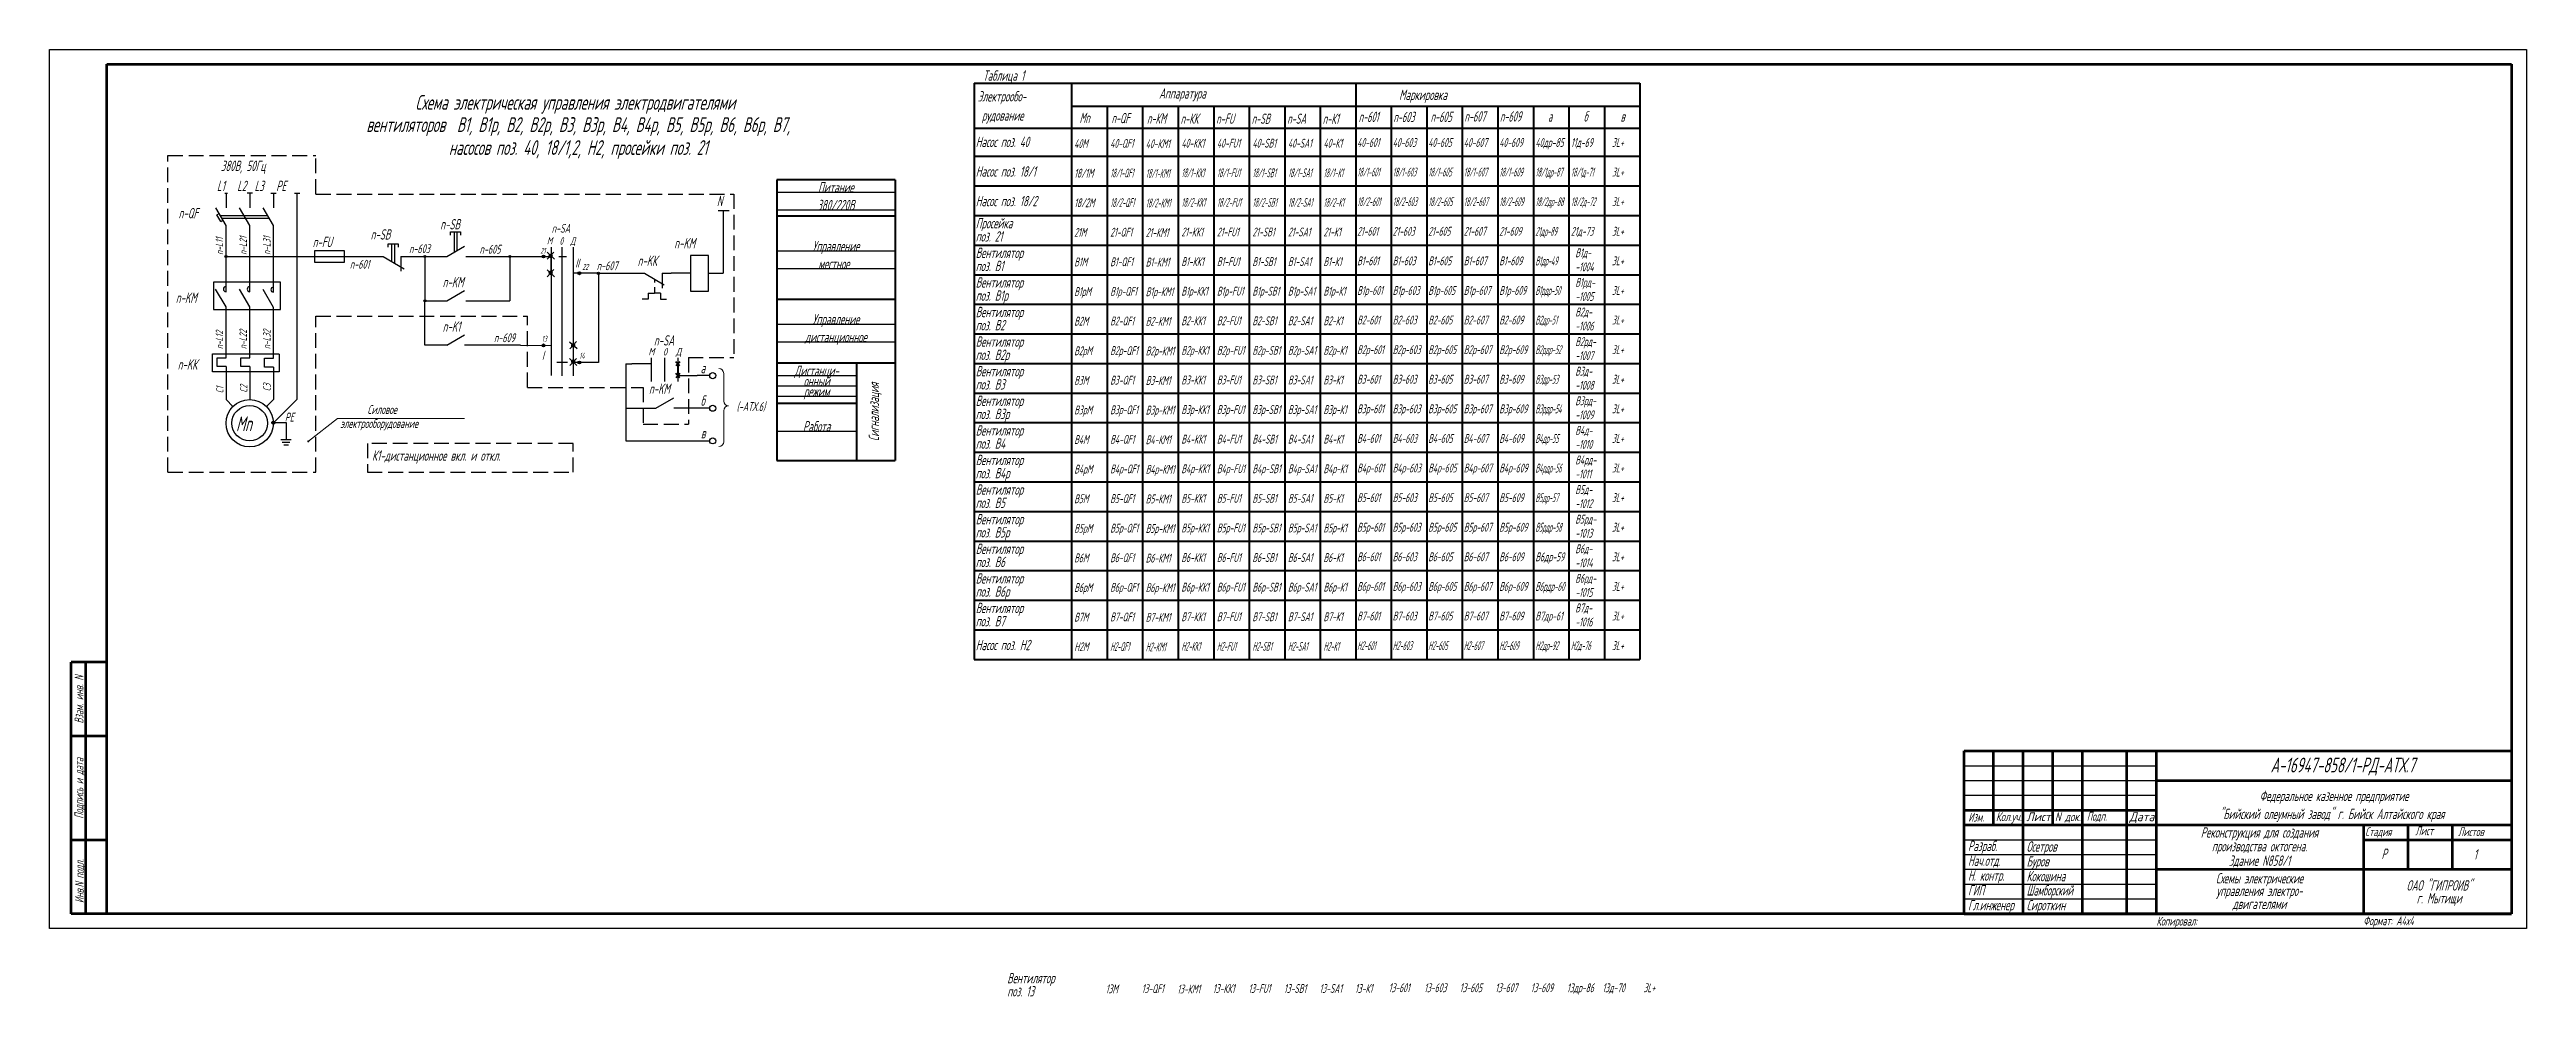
# Model space of a CAD drawing. Header units: millimetres. Extents: x -680 to 9204, y -4430 to 7779.
# Drawn here: x 3798 to 4635, y 156 to 476 of the extents above; entities that cross this region are included whole.
import ezdxf
from ezdxf.enums import TextEntityAlignment as Align

# ---------------------------------------------------------------- set-up
doc = ezdxf.new("R2010")
doc.units = ezdxf.units.MM
doc.linetypes.add('gost5', pattern=[7, 5, -2, 0])
doc.layers.get('Defpoints').update_dxf_attribs({"color": 33})
for name, color, linetype, lineweight in [('Выноска', 137, 'Continuous', 20), ('Обводка', 6, 'Continuous', 25), ('Таблица', 253, 'Continuous', 40), ('Текст_КИП', 2, 'Continuous', 25), ('Толст.рамка', 7, 'Continuous', 60), ('Тонкая', 5, 'Continuous', 20)]:
    doc.layers.add(name, color=color, linetype=linetype, lineweight=lineweight)
doc.layers.add('ТЕКСТ', color=2, linetype='Continuous')
doc.styles.add('ESKD', font='gostw.shx', dxfattribs={"oblique": 15, "height": 3})
doc.styles.add('Simplex', font='simplex.shx', dxfattribs={"width": 0.7, "oblique": 15})

msp = doc.modelspace()

# ---------------------------------------------------------------- texts
at = {"layer": 'Defpoints', "style": 'Simplex', "oblique": 15}
for s, height, width, p in [('поз. 13', 3.5, 0.6, (4121.449, 156.454)), ('Вентилятор', 3.5, 0.6, (4121.449, 160.908)), ('13М', 3, 0.5, (4154.708, 157.526)), ('13-QF1', 3, 0.5, (4166.866, 157.586)), ('13-КМ1', 3, 0.5, (4178.866, 157.462)), ('13-КК1', 3, 0.5, (4190.911, 157.655)), ('13-FU1', 3, 0.5, (4202.911, 157.655)), ('13-SB1 ', 3, 0.5, (4214.911, 157.655)), ('13-SA1', 3, 0.5, (4226.911, 157.655)), ('13-К1', 3, 0.5, (4238.911, 157.655)), ('13-601', 3, 0.5, (4250.287, 157.897)), ('13-603', 3, 0.5, (4262.287, 157.897)), ('13-605', 3, 0.5, (4274.287, 157.897)), ('13-607', 3, 0.5, (4286.287, 157.897)), ('13-609', 3, 0.5, (4298.287, 157.897)), ('13др-86', 3, 0.5, (4310.489, 157.886)), ('13д-70', 3, 0.5, (4322.489, 157.886)), ('3L+', 3, 0.5, (4336.372, 157.897))]:
    msp.add_text(s, height=height, dxfattribs=dict(at, width=width)).set_placement(p)
at = {"layer": 'ТЕКСТ', "style": 'Simplex', "oblique": 15}
for s, height, width, p in [('Таблица 1', 3.5, 0.6, (4113.271, 465.859)), ('Электрообо-', 3.5, 0.6, (4111.479, 458.847)), ('Аппаратура', 3.5, 0.6, (4172.727, 459.848)), ('Маркировка', 3.5, 0.6, (4253.809, 459.352)), ('рудование', 3.5, 0.6, (4112.868, 452.365)), ('Mn', 3.5, 0.5, (4145.861, 451.556)), ('n-QF', 3.5, 0.5, (4156.673, 451.493)), ('n-КМ', 3.5, 0.5, (4168.673, 451.368)), ('n-КК', 3.5, 0.5, (4180.027, 451.294)), ('n-FU', 3.5, 0.5, (4192.027, 451.294)), ('n-SB', 3.5, 0.5, (4204.027, 451.294)), ('n-SA', 3.5, 0.5, (4216.027, 451.294)), ('n-К1', 3.5, 0.5, (4228.027, 451.294)), ('n-601', 3.5, 0.5, (4240.164, 451.894)), ('n-603', 3.5, 0.5, (4251.9, 451.876)), ('n-605', 3.5, 0.5, (4264.458, 451.945)), ('n-607', 3.5, 0.5, (4275.894, 452.058)), ('n-609', 3.5, 0.5, (4287.894, 452.058)), ('Насос поз. 40', 3.5, 0.6, (4110.808, 443.459)), ('40М', 3, 0.5, (4144.067, 443.131)), ('40-QF1', 3, 0.5, (4156.224, 443.191)), ('40-КМ1', 3, 0.5, (4168.224, 443.067)), ('40-КК1', 3, 0.5, (4180.27, 443.26)), ('40-FU1', 3, 0.5, (4192.27, 443.26)), ('40-SB1 ', 3, 0.5, (4204.27, 443.26)), ('40-SA1', 3, 0.5, (4216.27, 443.26)), ('40-К1', 3, 0.5, (4228.27, 443.26)), ('40-601', 3, 0.5, (4239.645, 443.503)), ('40-603', 3, 0.5, (4251.645, 443.503)), ('40-605', 3, 0.5, (4263.645, 443.503)), ('40-607', 3, 0.5, (4275.645, 443.503)), ('40-609', 3, 0.5, (4287.645, 443.503)), ('40др-85', 3, 0.5, (4299.847, 443.491)), ('11д-69', 3, 0.5, (4311.847, 443.491)), ('3L+', 3, 0.5, (4325.731, 443.503)), ('380В, 50Гц', 3.5, 0.6, (3855.789, 435.349)), ('Насос поз. 18/1', 3.5, 0.6, (4110.808, 433.459)), ('18/1М', 3, 0.5, (4144.067, 433.131)), ('18/1-QF1', 3, 0.4, (4156.224, 433.191)), ('18/1-КМ1', 3, 0.4, (4168.224, 433.067)), ('18/1-КК1', 3, 0.4, (4180.27, 433.26)), ('18/1-FU1', 3, 0.4, (4192.27, 433.26)), ('18/1-SB1 ', 3, 0.4, (4204.27, 433.26)), ('18/1-SA1', 3, 0.4, (4216.27, 433.26)), ('18/1-К1', 3, 0.4, (4228.27, 433.26)), ('18/1-601', 3, 0.4, (4239.645, 433.503)), ('18/1-603', 3, 0.4, (4251.645, 433.503)), ('18/1-605', 3, 0.4, (4263.645, 433.503)), ('18/1-607', 3, 0.4, (4275.645, 433.503)), ('18/1-609', 3, 0.4, (4287.645, 433.503)), ('18/1др-87', 3, 0.4, (4299.847, 433.491)), ('18/1д-71', 3, 0.4, (4311.847, 433.491)), ('3L+', 3, 0.5, (4325.731, 433.503)), ('L1   L2  L3   РЕ', 3.5, 0.6, (3854.479, 428.581)), ('N', 3.5, 0.6, (4023.35, 423.509)), ('Насос поз. 18/2', 3.5, 0.6, (4110.808, 423.459)), ('n-QF ', 3.5, 0.6, (3841.533, 419.372)), ('n-SB ', 3.5, 0.6, (3929.928, 415.618)), ('Просейка', 3.5, 0.6, (4110.808, 415.976)), ('18/2М', 3, 0.5, (4144.067, 423.131)), ('18/2-QF1', 3, 0.4, (4156.224, 423.191)), ('18/2-КМ1', 3, 0.4, (4168.224, 423.067)), ('18/2-КК1', 3, 0.4, (4180.27, 423.26)), ('18/2-FU1', 3, 0.4, (4192.27, 423.26)), ('18/2-SB1 ', 3, 0.4, (4204.27, 423.26)), ('18/2-SA1', 3, 0.4, (4216.27, 423.26)), ('18/2-К1', 3, 0.4, (4228.27, 423.26)), ('18/2-601', 3, 0.4, (4239.645, 423.503)), ('18/2-603', 3, 0.4, (4251.645, 423.503)), ('18/2-605', 3, 0.4, (4263.645, 423.503)), ('18/2-607', 3, 0.4, (4275.645, 423.503)), ('18/2-609', 3, 0.4, (4287.645, 423.503)), ('18/2др-88', 3, 0.4, (4299.847, 423.491)), ('18/2д-72', 3, 0.4, (4311.847, 423.491)), ('3L+', 3, 0.5, (4325.731, 423.503)), (' n-FU', 3.5, 0.6, (3885.452, 409.643)), ('n-SB ', 3.5, 0.6, (3906.407, 412.187)), ('n-603', 3, 0.6, (3919.391, 407.628)), ('n-605', 3, 0.6, (3943.198, 407.427)), ('М', 2.5, 0.6, (3965.935, 410.535)), ('n-SA', 3, 0.6, (3967.567, 414.497)), ('0', 2.5, 0.6, (3970.206, 410.479)), ('Д', 2.5, 0.6, (3973.881, 410.484)), ('n-KM ', 3.5, 0.6, (4008.964, 409.213)), ('поз. 21', 3.5, 0.6, (4110.808, 411.523)), ('21М', 3, 0.5, (4144.067, 413.131)), ('21-QF1', 3, 0.5, (4156.224, 413.191)), ('21-КМ1', 3, 0.5, (4168.224, 413.067)), ('21-КК1', 3, 0.5, (4180.27, 413.26)), ('21-FU1', 3, 0.5, (4192.27, 413.26)), ('21-SB1 ', 3, 0.5, (4204.27, 413.26)), ('21-SA1', 3, 0.5, (4216.27, 413.26)), ('21-К1', 3, 0.5, (4228.27, 413.26)), ('21-601', 3, 0.5, (4239.645, 413.503)), ('21-603', 3, 0.5, (4251.645, 413.503)), ('21-605', 3, 0.5, (4263.645, 413.503)), ('21-607', 3, 0.5, (4275.645, 413.503)), ('21-609', 3, 0.5, (4287.645, 413.503)), ('21др-89', 3, 0.4, (4299.847, 413.491)), ('21д-73', 3, 0.5, (4311.847, 413.491)), ('3L+', 3, 0.5, (4325.731, 413.503)), ('n-601', 3, 0.6, (3899.388, 402.361)), ('21', 2, 0.6, (3963.712, 407.395)), ('II', 3, 0.6, (3975.55, 402.763)), ('22', 2, 0.6, (3977.916, 401.957)), ('n-607', 3, 0.6, (3982.776, 401.842)), ('n-KК ', 3.5, 0.6, (3996.591, 403.274)), ('поз. В1', 3.5, 0.6, (4110.808, 401.523)), ('Вентилятор', 3.5, 0.6, (4110.808, 405.976)), ('В1М', 3, 0.5, (4144.067, 403.131)), ('В1-QF1', 3, 0.5, (4156.224, 403.191)), ('В1-КМ1', 3, 0.5, (4168.224, 403.067)), ('В1-КК1', 3, 0.5, (4180.27, 403.26)), ('В1-FU1', 3, 0.5, (4192.27, 403.26)), ('В1-SB1 ', 3, 0.5, (4204.27, 403.26)), ('В1-SA1', 3, 0.5, (4216.27, 403.26)), ('В1-К1', 3, 0.5, (4228.27, 403.26)), ('В1-601', 3, 0.5, (4239.645, 403.503)), ('В1-603', 3, 0.5, (4251.645, 403.503)), ('В1-605', 3, 0.5, (4263.645, 403.503)), ('В1-607', 3, 0.5, (4275.645, 403.503)), ('В1-609', 3, 0.5, (4287.645, 403.503)), ('В1др-49', 3, 0.4, (4299.847, 403.491)), ('3L+', 3, 0.5, (4325.731, 403.503)), ('n-KM ', 3.5, 0.6, (3840.594, 390.787)), ('n-KM ', 3.5, 0.6, (3930.742, 396.079)), ('поз. В1р', 3.5, 0.6, (4110.808, 391.523)), ('Вентилятор', 3.5, 0.6, (4110.808, 395.976)), ('В1рМ', 3, 0.5, (4144.067, 393.131)), ('В1р-QF1', 3, 0.5, (4156.224, 393.191)), ('В1р-КМ1', 3, 0.5, (4168.224, 393.067)), ('В1р-КК1', 3, 0.5, (4180.27, 393.26)), ('В1р-FU1', 3, 0.5, (4192.27, 393.26)), ('В1р-SB1 ', 3, 0.5, (4204.27, 393.26)), ('В1р-SA1', 3, 0.5, (4216.27, 393.26)), ('В1р-К1', 3, 0.5, (4228.27, 393.26)), ('В1р-601', 3, 0.5, (4239.645, 393.503)), ('В1р-603', 3, 0.5, (4251.645, 393.503)), ('В1р-605', 3, 0.5, (4263.645, 393.503)), ('В1р-607', 3, 0.5, (4275.645, 393.503)), ('В1р-609', 3, 0.5, (4287.645, 393.503)), ('В1рдр-50', 3, 0.4, (4299.847, 393.491)), ('3L+', 3, 0.5, (4325.731, 393.503)), ('поз. В2', 3.5, 0.6, (4110.808, 381.523)), ('Вентилятор', 3.5, 0.6, (4110.808, 385.976)), ('В2М', 3, 0.5, (4144.067, 383.131)), ('В2-QF1', 3, 0.5, (4156.224, 383.191)), ('В2-КМ1', 3, 0.5, (4168.224, 383.067)), ('В2-КК1', 3, 0.5, (4180.27, 383.26)), ('В2-FU1', 3, 0.5, (4192.27, 383.26)), ('В2-SB1 ', 3, 0.5, (4204.27, 383.26)), ('В2-SA1', 3, 0.5, (4216.27, 383.26)), ('В2-К1', 3, 0.5, (4228.27, 383.26)), ('В2-601', 3, 0.5, (4239.645, 383.503)), ('В2-603', 3, 0.5, (4251.645, 383.503)), ('В2-605', 3, 0.5, (4263.645, 383.503)), ('В2-607', 3, 0.5, (4275.645, 383.503)), ('В2-609', 3, 0.5, (4287.645, 383.503)), ('В2др-51', 3, 0.4, (4299.847, 383.491)), ('3L+', 3, 0.5, (4325.731, 383.503)), ('n-K1 ', 3.5, 0.6, (3930.742, 381.055)), ('n-609', 3, 0.6, (3948.062, 377.518)), ('13', 2, 0.6, (3964.172, 377.672)), ('n-SA', 3.5, 0.6, (4002.1, 376.391)), ('Вентилятор', 3.5, 0.6, (4110.808, 375.976)), (' n-KК ', 3.5, 0.6, (3839.848, 368.274)), ('I', 3, 0.6, (3964.311, 371.634)), ('14', 2, 0.6, (3976.856, 371.946)), ('а', 3.5, 0.6, (4017.858, 367.044)), ('поз. В2р', 3.5, 0.6, (4110.808, 371.523)), ('Вентилятор', 3.5, 0.6, (4110.808, 365.976)), ('В2рМ', 3, 0.5, (4144.067, 373.131)), ('В2р-QF1', 3, 0.5, (4156.224, 373.191)), ('В2р-КМ1', 3, 0.5, (4168.224, 373.067)), ('В2р-КК1', 3, 0.5, (4180.27, 373.26)), ('В2р-FU1', 3, 0.5, (4192.27, 373.26)), ('В2р-SB1 ', 3, 0.5, (4204.27, 373.26)), ('В2р-SA1', 3, 0.5, (4216.27, 373.26)), ('В2р-К1', 3, 0.5, (4228.27, 373.26)), ('В2р-601', 3, 0.5, (4239.645, 373.503)), ('В2р-603', 3, 0.5, (4251.645, 373.503)), ('В2р-605', 3, 0.5, (4263.645, 373.503)), ('В2р-607', 3, 0.5, (4275.645, 373.503)), ('В2р-609', 3, 0.5, (4287.645, 373.503)), ('В2рдр-52', 3, 0.4, (4299.847, 373.491)), ('3L+', 3, 0.5, (4325.731, 373.503)), ('n-KМ', 3.5, 0.6, (4000.431, 360.057)), ('поз. В3', 3.5, 0.6, (4110.808, 361.523)), ('В3М', 3, 0.5, (4144.067, 363.131)), ('В3-QF1', 3, 0.5, (4156.224, 363.191)), ('В3-КМ1', 3, 0.5, (4168.224, 363.067)), ('В3-КК1', 3, 0.5, (4180.27, 363.26)), ('В3-FU1', 3, 0.5, (4192.27, 363.26)), ('В3-SB1 ', 3, 0.5, (4204.27, 363.26)), ('В3-SA1', 3, 0.5, (4216.27, 363.26)), ('В3-К1', 3, 0.5, (4228.27, 363.26)), ('В3-601', 3, 0.5, (4239.645, 363.503)), ('В3-603', 3, 0.5, (4251.645, 363.503)), ('В3-605', 3, 0.5, (4263.645, 363.503)), ('В3-607', 3, 0.5, (4275.645, 363.503)), ('В3-609', 3, 0.5, (4287.645, 363.503)), ('В3др-53', 3, 0.4, (4299.847, 363.491)), ('3L+', 3, 0.5, (4325.731, 363.503)), ('Mn', 5, 0.6, (3860.941, 347.453)), ('РЕ', 3, 0.6, (3877.423, 350.716)), ('электрооборудование', 3, 0.6, (3896.131, 348.538)), ('Силовое', 3, 0.6, (3905.336, 353.261)), ('б', 3.5, 0.6, (4017.858, 356.044)), ('поз. В3р', 3.5, 0.6, (4110.808, 351.523)), ('Вентилятор', 3.5, 0.6, (4110.808, 355.976)), ('В3рМ', 3, 0.5, (4144.067, 353.131)), ('В3р-QF1', 3, 0.5, (4156.224, 353.191)), ('В3р-КМ1', 3, 0.5, (4168.224, 353.067)), ('В3р-КК1', 3, 0.5, (4180.27, 353.26)), ('В3р-FU1', 3, 0.5, (4192.27, 353.26)), ('В3р-SB1 ', 3, 0.5, (4204.27, 353.26)), ('В3р-SA1', 3, 0.5, (4216.27, 353.26)), ('В3р-К1', 3, 0.5, (4228.27, 353.26)), ('В3р-601', 3, 0.5, (4239.645, 353.503)), ('В3р-603', 3, 0.5, (4251.645, 353.503)), ('В3р-605', 3, 0.5, (4263.645, 353.503)), ('В3р-607', 3, 0.5, (4275.645, 353.503)), ('В3р-609', 3, 0.5, (4287.645, 353.503)), ('В3рдр-54', 3, 0.4, (4299.847, 353.491)), ('3L+', 3, 0.5, (4325.731, 353.503)), ('в', 3.5, 0.6, (4017.945, 345.012)), ('поз. В4', 3.5, 0.6, (4110.808, 341.523)), ('Вентилятор', 3.5, 0.6, (4110.808, 345.976)), ('В4М', 3, 0.5, (4144.067, 343.131)), ('В4-QF1', 3, 0.5, (4156.224, 343.191)), ('В4-КМ1', 3, 0.5, (4168.224, 343.067)), ('В4-КК1', 3, 0.5, (4180.27, 343.26)), ('В4-FU1', 3, 0.5, (4192.27, 343.26)), ('В4-SB1 ', 3, 0.5, (4204.27, 343.26)), ('В4-SA1', 3, 0.5, (4216.27, 343.26)), ('В4-К1', 3, 0.5, (4228.27, 343.26)), ('В4-601', 3, 0.5, (4239.645, 343.503)), ('В4-603', 3, 0.5, (4251.645, 343.503)), ('В4-605', 3, 0.5, (4263.645, 343.503)), ('В4-607', 3, 0.5, (4275.645, 343.503)), ('В4-609', 3, 0.5, (4287.645, 343.503)), ('В4др-55', 3, 0.4, (4299.847, 343.491)), ('3L+', 3, 0.5, (4325.731, 343.503)), ('К1-дистанционное вкл. и откл.', 3.5, 0.6, (3906.868, 337.453)), ('поз. В4р', 3.5, 0.6, (4110.808, 331.523)), ('Вентилятор', 3.5, 0.6, (4110.808, 335.976)), ('В4рМ', 3, 0.5, (4144.067, 333.131)), ('В4р-QF1', 3, 0.5, (4156.224, 333.191)), ('В4р-КМ1', 3, 0.5, (4168.224, 333.067)), ('В4р-КК1', 3, 0.5, (4180.27, 333.26)), ('В4р-FU1', 3, 0.5, (4192.27, 333.26)), ('В4р-SB1 ', 3, 0.5, (4204.27, 333.26)), ('В4р-SA1', 3, 0.5, (4216.27, 333.26)), ('В4р-К1', 3, 0.5, (4228.27, 333.26)), ('В4р-601', 3, 0.5, (4239.645, 333.503)), ('В4р-603', 3, 0.5, (4251.645, 333.503)), ('В4р-605', 3, 0.5, (4263.645, 333.503)), ('В4р-607', 3, 0.5, (4275.645, 333.503)), ('В4р-609', 3, 0.5, (4287.645, 333.503)), ('В4рдр-56', 3, 0.4, (4299.847, 333.491)), ('3L+', 3, 0.5, (4325.731, 333.503)), ('Вентилятор', 3.5, 0.6, (4110.808, 325.976)), ('В5-601', 3, 0.5, (4239.645, 323.503)), ('В5-603', 3, 0.5, (4251.645, 323.503)), ('В5-605', 3, 0.5, (4263.645, 323.503)), ('В5-607', 3, 0.5, (4275.645, 323.503)), ('В5-609', 3, 0.5, (4287.645, 323.503)), ('В5др-57', 3, 0.4, (4299.847, 323.491)), ('3L+', 3, 0.5, (4325.731, 323.503)), ('поз. В5', 3.5, 0.6, (4110.808, 321.523)), ('Вентилятор', 3.5, 0.6, (4110.808, 315.976)), ('В5М', 3, 0.5, (4144.067, 323.131)), ('В5-QF1', 3, 0.5, (4156.224, 323.191)), ('В5-КМ1', 3, 0.5, (4168.224, 323.067)), ('В5-КК1', 3, 0.5, (4180.27, 323.26)), ('В5-FU1', 3, 0.5, (4192.27, 323.26)), ('В5-SB1 ', 3, 0.5, (4204.27, 323.26)), ('В5-SA1', 3, 0.5, (4216.27, 323.26)), ('В5-К1', 3, 0.5, (4228.27, 323.26)), ('поз. В5р', 3.5, 0.6, (4110.808, 311.523)), ('В5рМ', 3, 0.5, (4144.067, 313.131)), ('В5р-QF1', 3, 0.5, (4156.224, 313.191)), ('В5р-КМ1', 3, 0.5, (4168.224, 313.067)), ('В5р-КК1', 3, 0.5, (4180.27, 313.26)), ('В5р-FU1', 3, 0.5, (4192.27, 313.26)), ('В5р-SB1 ', 3, 0.5, (4204.27, 313.26)), ('В5р-SA1', 3, 0.5, (4216.27, 313.26)), ('В5р-К1', 3, 0.5, (4228.27, 313.26)), ('В5р-601', 3, 0.5, (4239.645, 313.503)), ('В5р-603', 3, 0.5, (4251.645, 313.503)), ('В5р-605', 3, 0.5, (4263.645, 313.503)), ('В5р-607', 3, 0.5, (4275.645, 313.503)), ('В5р-609', 3, 0.5, (4287.645, 313.503)), ('В5рдр-58', 3, 0.4, (4299.847, 313.491)), ('3L+', 3, 0.5, (4325.731, 313.503)), ('поз. В6', 3.5, 0.6, (4110.808, 301.523)), ('Вентилятор', 3.5, 0.6, (4110.808, 305.976)), ('В6М', 3, 0.5, (4144.067, 303.131)), ('В6-QF1', 3, 0.5, (4156.224, 303.191)), ('В6-КМ1', 3, 0.5, (4168.224, 303.067)), ('В6-КК1', 3, 0.5, (4180.27, 303.26)), ('В6-FU1', 3, 0.5, (4192.27, 303.26)), ('В6-SB1 ', 3, 0.5, (4204.27, 303.26)), ('В6-SA1', 3, 0.5, (4216.27, 303.26)), ('В6-К1', 3, 0.5, (4228.27, 303.26)), ('В6-601', 3, 0.5, (4239.645, 303.503)), ('В6-603', 3, 0.5, (4251.645, 303.503)), ('В6-605', 3, 0.5, (4263.645, 303.503)), ('В6-607', 3, 0.5, (4275.645, 303.503)), ('В6-609', 3, 0.5, (4287.645, 303.503)), ('В6др-59', 3, 0.5, (4299.847, 303.491)), ('3L+', 3, 0.5, (4325.731, 303.503)), ('поз. В6р', 3.5, 0.6, (4110.808, 291.523)), ('Вентилятор', 3.5, 0.6, (4110.808, 295.976)), ('В6рМ', 3, 0.5, (4144.067, 293.131)), ('В6р-QF1', 3, 0.5, (4156.224, 293.191)), ('В6р-КМ1', 3, 0.5, (4168.224, 293.067)), ('В6р-КК1', 3, 0.5, (4180.27, 293.26)), ('В6р-FU1', 3, 0.5, (4192.27, 293.26)), ('В6р-SB1 ', 3, 0.5, (4204.27, 293.26)), ('В6р-SA1', 3, 0.5, (4216.27, 293.26)), ('В6р-К1', 3, 0.5, (4228.27, 293.26)), ('В6р-601', 3, 0.5, (4239.645, 293.503)), ('В6р-603', 3, 0.5, (4251.645, 293.503)), ('В6р-605', 3, 0.5, (4263.645, 293.503)), ('В6р-607', 3, 0.5, (4275.645, 293.503)), ('В6р-609', 3, 0.5, (4287.645, 293.503)), ('В6рдр-60', 3, 0.45, (4299.847, 293.491)), ('3L+', 3, 0.5, (4325.731, 293.503)), ('поз. В7', 3.5, 0.6, (4110.808, 281.523)), ('Вентилятор', 3.5, 0.6, (4110.808, 285.976)), ('В7М', 3, 0.5, (4144.067, 283.131)), ('В7-QF1', 3, 0.5, (4156.224, 283.191)), ('В7-КМ1', 3, 0.5, (4168.224, 283.067)), ('В7-КК1', 3, 0.5, (4180.27, 283.26)), ('В7-FU1', 3, 0.5, (4192.27, 283.26)), ('В7-SB1 ', 3, 0.5, (4204.27, 283.26)), ('В7-SA1', 3, 0.5, (4216.27, 283.26)), ('В7-К1', 3, 0.5, (4228.27, 283.26)), ('В7-601', 3, 0.5, (4239.645, 283.503)), ('В7-603', 3, 0.5, (4251.645, 283.503)), ('В7-605', 3, 0.5, (4263.645, 283.503)), ('В7-607', 3, 0.5, (4275.645, 283.503)), ('В7-609', 3, 0.5, (4287.645, 283.503)), ('В7др-61', 3, 0.5, (4299.847, 283.491)), ('3L+', 3, 0.5, (4325.731, 283.503)), ('Насос поз. Н2', 3.5, 0.6, (4110.808, 273.459)), ('Н2М', 3, 0.5, (4144.067, 273.131)), ('Н2-QF1', 3, 0.4, (4156.224, 273.191)), ('Н2-КК1', 3, 0.4, (4180.27, 273.26)), ('Н2-FU1', 3, 0.4, (4192.27, 273.26)), ('Н2-SB1 ', 3, 0.4, (4204.27, 273.26)), ('Н2-SA1', 3, 0.4, (4216.27, 273.26)), ('Н2-К1', 3, 0.4, (4228.27, 273.26)), ('Н2-601', 3, 0.4, (4239.645, 273.503)), ('Н2-603', 3, 0.4, (4251.645, 273.503)), ('Н2-605', 3, 0.4, (4263.645, 273.503)), ('Н2-607', 3, 0.4, (4275.645, 273.503)), ('Н2-609', 3, 0.4, (4287.645, 273.503)), ('Н2др-92', 3, 0.4, (4299.847, 273.491)), ('Н2д-76', 3, 0.4, (4311.847, 273.491)), ('3L+', 3, 0.5, (4325.731, 273.503)), ('Н2-КМ1', 3, 0.4, (4168.224, 273.067))]:
    msp.add_text(s, height=height, dxfattribs=dict(at, width=width)).set_placement(p)
for s, height, width, p in [('Схема электрическая управления электродвигателями ', 5, 0.6, (3976.544, 456.054)), ('вентиляторов  В1, В1р, В2, В2р, В3, В3р, В4, В4р, В5, В5р, В6, В6р, В7,', 5, 0.6, (3976.544, 448.546)), ('а', 3.5, 0.5, (4304.835, 452.058)), ('б', 3.5, 0.5, (4316.835, 452.058)), ('в', 3.5, 0.5, (4329.362, 452.058)), ('насосов поз. 40, 18/1,2, Н2, просейки поз. 21', 5, 0.6, (3976.544, 440.788)), ('Питание', 3.5, 0.6, (4063.569, 428.117)), ('380/220B', 3.5, 0.6, (4063.569, 422.117)), ('Управление', 3.5, 0.6, (4063.569, 408.261)), ('местное ', 3.5, 0.6, (4063.569, 402.261)), ('Управление', 3.5, 0.6, (4063.569, 383.545)), ('дистанционное', 3.5, 0.6, (4063.569, 377.545)), ('Дистанци-', 3.5, 0.6, (4057.069, 366.141)), ('режим', 3.5, 0.6, (4057.069, 359.126)), ('онный', 3.5, 0.6, (4057.069, 362.634)), ('Работа', 3.5, 0.6, (4057.069, 347.367))]:
    msp.add_text(s, height=height, dxfattribs=dict(at, width=width)).set_placement(p, align=Align.CENTER)
at = {"layer": 'ТЕКСТ', "style": 'Simplex', "oblique": 15, "width": 0.6}
for s, p in [('n-L11', (3856.574, 407.05)), ('n-L21', (3864.591, 407.05)), ('n-L31', (3872.594, 407.05)), ('n-L12', (3856.574, 375.172)), ('n-L22', (3864.591, 375.172)), ('n-L32', (3872.594, 375.172)), (' C1', (3856.673, 359.048)), (' C2', (3864.755, 359.266)), (' C3', (3872.619, 359.703))]:
    msp.add_text(s, height=2.5, rotation=90, dxfattribs=at).set_placement(p)
at = {"layer": 'ТЕКСТ', "color": 1, "style": 'Simplex', "oblique": 15, "width": 0.5}
for s, p in [('В1д-', (4313.334, 406.235)), ('-1004', (4313.334, 401.472)), ('В1рд-', (4313.334, 396.235)), ('-1005', (4313.334, 391.472)), ('В2д-', (4313.334, 386.235)), ('В2рд-', (4313.334, 376.235)), ('-1006', (4313.334, 381.472)), ('В3д-', (4313.334, 366.235)), ('-1007', (4313.334, 371.472)), ('-1008', (4313.334, 361.472)), ('В3рд-', (4313.334, 356.235)), ('-1009', (4313.334, 351.472)), ('В4д-', (4313.334, 346.235)), ('-1010', (4313.334, 341.472)), ('В4рд-', (4313.334, 336.235)), ('В5д-', (4313.334, 326.235)), ('-1011', (4313.334, 331.472)), ('В5рд-', (4313.334, 316.235)), ('-1012', (4313.334, 321.472)), ('-1013', (4313.334, 311.472)), ('В6д-', (4313.334, 306.235)), ('-1014', (4313.334, 301.472)), ('В6рд-', (4313.334, 296.235)), ('-1015', (4313.334, 291.472)), ('В7д-', (4313.334, 286.235)), ('-1016', (4313.334, 281.472))]:
    msp.add_text(s, height=3, dxfattribs=at).set_placement(p)
at = {"layer": 'ТЕКСТ', "style": 'Simplex', "oblique": 15, "width": 0.6}
msp.add_text('Сигнализация ', height=3.5, rotation=90, dxfattribs=at).set_placement((4078.168, 354.635), align=Align.CENTER)
at = {"layer": 'ТЕКСТ', "style": 'ESKD', "oblique": 15}
for tag, text, p in [('М', 'М', (4001.253, 374.36)), ('0', '0', (4005.874, 374.274)), ('Д', 'А', (4010.453, 374.317))]:
    msp.add_attdef(tag, text=text, height=2.5, dxfattribs=at).set_placement(p, align=Align.MIDDLE_CENTER)
at = {"layer": 'Текст_КИП', "style": 'Simplex', "oblique": 15, "width": 0.6}
for s, height, p in [('(-АТХ.6)', 3, (4034.854, 354.294)), ('Федеральное казенное предприятие', 3.5, (4569.655, 222.457)), ('"Бийский олеумный завод" г. Бийск Алтайского края ', 3.5, (4569.655, 216.38)), ('Реконструкция для создания', 3.5, (4544.462, 210.132)), ('производства октогена.', 3.5, (4544.462, 205.478)), ('Здание N858/1', 3.5, (4544.462, 200.59)), ('управления электро-', 3.5, (4544.462, 190.401)), ('Схемы электрические', 3.5, (4544.462, 194.635)), ('ОАО "ГИПРОИВ"', 3.5, (4605.172, 192.227)), ('двигателями', 3.5, (4544.462, 185.977))]:
    msp.add_text(s, height=height, dxfattribs=at).set_placement(p, align=Align.CENTER)
at = {"layer": 'Текст_КИП', "ltscale": 0.02, "style": 'Simplex', "oblique": 15, "width": 0.6}
for s, p in [('Взам. инв. N', (3809.389, 256.781)), ('Подпись и дата', (3809.389, 226.781)), ('Инв.N подл.', (3809.525, 195.409))]:
    msp.add_text(s, height=3, rotation=90, dxfattribs=at).set_placement(p, align=Align.CENTER)
msp.add_text('А-16947-858/1-РД-АТХ.7', height=5, dxfattribs=at).set_placement((4548.204, 232.143))
at = {"layer": 'Текст_КИП', "style": 'Simplex', "oblique": 15}
for s, height, width, p in [('Изм.', 3, 0.6, (4446.09, 215.529)), ('Подп.', 3, 0.6, (4486.144, 215.845)), ('Стадия', 3, 0.6, (4580.184, 210.623)), ('Лист', 3, 0.6, (4597.124, 210.94)), ('Листов', 3, 0.6, (4611.531, 210.623)), ('Разраб.', 3.5, 0.6, (4445.993, 205.566)), ('Нач.отд.', 3.5, 0.6, (4445.993, 200.566)), ('Буров', 3.5, 0.6, (4465.799, 200.37)), ('Осетров', 3.5, 0.6, (4465.799, 205.37)), ('Р', 3.5, 0.6, (4585.686, 202.92)), ('1', 3.5, 0.6, (4616.835, 202.712)), ('Н. контр.', 3.5, 0.6, (4445.993, 195.566)), ('ГИП', 3.5, 0.6, (4445.993, 190.566)), ('Шамборский', 3.5, 0.5, (4465.799, 190.566)), ('Кокошина', 3.5, 0.6, (4465.799, 195.37)), ('Гл.инженер', 3.5, 0.6, (4445.993, 185.566)), ('Сироткин', 3.5, 0.6, (4465.799, 185.566))]:
    msp.add_text(s, height=height, dxfattribs=dict(at, width=width)).set_placement(p)
for s, width, p, p2 in [('Кол.уч.', 0.603486, (4455.43, 215.687), (4464.138, 215.687)), ('Лист', 0.686041, (4465.721, 215.687), (4473.954, 215.687)), ('N док.', 0.628372, (4475.378, 215.687), (4484.086, 215.687)), ('Дата', 0.652619, (4500.551, 215.687), (4508.942, 215.687))]:
    msp.add_text(s, height=3, dxfattribs=dict(at, width=width)).set_placement(p, p2, align=Align.FIT)
at = {"layer": 'Текст_КИП', "style": 'Simplex', "oblique": 15, "width": 0.6}
msp.add_text('г. Мытищи', height=3.5, dxfattribs=at).set_placement((4605.172, 189.198), align=Align.MIDDLE)
at = {"layer": 'Текст_КИП', "color": 3, "style": 'Simplex', "oblique": 15, "width": 0.6}
for s, p in [('Копировал:', (4509.655, 180.398)), ('Формат: А4х4', (4579.516, 180.525))]:
    msp.add_text(s, height=3, dxfattribs=at).set_placement(p)

# ---------------------------------------------------------------- hatches: boundary and pattern name
at = {"lineweight": 25}
h = msp.add_hatch(color=5, dxfattribs=at)
edge = h.paths.add_edge_path()
edge.add_arc((3857.553, 406.484), 0.385, 0, 360)
h = msp.add_hatch(color=5, dxfattribs=at)
edge = h.paths.add_edge_path()
edge.add_arc((3924.726, 406.484), 0.385, 0, 360)
h = msp.add_hatch(color=5, dxfattribs=at)
edge = h.paths.add_edge_path()
edge.add_arc((3953.436, 406.484), 0.385, 0, 360)
h = msp.add_hatch(color=5, dxfattribs=at)
edge = h.paths.add_edge_path()
edge.add_arc((3964.854, 406.483), 0.5, 0, 360)
edge = h.paths.add_edge_path(flags=17)
edge.add_arc((3964.854, 406.483), 0.2, 0, 360)
h = msp.add_hatch(color=5, dxfattribs=at)
h.paths.add_polyline_path([(3965.054, 406.483, 1), (3964.654, 406.483)])
h.paths.add_polyline_path([(3964.854, 406.483), (3964.654, 406.483, 0.4142136), (3964.854, 406.283)])
h.paths.add_polyline_path([(3964.854, 406.283, 0.4142136), (3965.054, 406.483), (3964.854, 406.483)])
for points in [[(3967.97, 406.66, 1), (3966.47, 406.66, 1)], [(3967.97, 400.997, 1), (3966.47, 400.997, 1)], [(3975.593, 376.439, 1), (3974.093, 376.439, 1)], [(3975.593, 370.951, 1), (3974.093, 370.951, 1)]]:
    msp.add_hatch(color=5, dxfattribs=at).paths.add_polyline_path(points)
h = msp.add_hatch(color=5, dxfattribs=at)
edge = h.paths.add_edge_path()
edge.add_arc((3967.22, 406.66), 0.4, 0, 360)
h = msp.add_hatch(color=5, dxfattribs=at)
edge = h.paths.add_edge_path()
edge.add_arc((3967.22, 400.997), 0.4, 0, 360)
h = msp.add_hatch(color=5, dxfattribs=at)
edge = h.paths.add_edge_path()
edge.add_arc((3976.938, 400.808), 0.5, 0, 360)
edge = h.paths.add_edge_path(flags=17)
edge.add_arc((3976.938, 400.808), 0.2, 0, 360)
h = msp.add_hatch(color=5, dxfattribs=at)
h.paths.add_polyline_path([(3977.138, 400.808, 1), (3976.738, 400.808)])
h.paths.add_polyline_path([(3976.938, 400.808), (3976.738, 400.808, 0.4142136), (3976.938, 400.608)])
h.paths.add_polyline_path([(3976.938, 400.608, 0.4142136), (3977.138, 400.808), (3976.938, 400.808)])
h = msp.add_hatch(color=5, dxfattribs=at)
edge = h.paths.add_edge_path()
edge.add_arc((3983.342, 400.793), 0.385, 0, 360)
h = msp.add_hatch(color=5, dxfattribs=at)
edge = h.paths.add_edge_path()
edge.add_arc((3924.745, 391.493), 0.385, 0, 360)
h = msp.add_hatch(color=5, dxfattribs=at)
edge = h.paths.add_edge_path()
edge.add_arc((3964.809, 376.428), 0.5, 0, 360)
edge = h.paths.add_edge_path(flags=17)
edge.add_arc((3964.809, 376.428), 0.2, 0, 360)
h = msp.add_hatch(color=5, dxfattribs=at)
h.paths.add_polyline_path([(3965.009, 376.428, 1), (3964.609, 376.428)])
h.paths.add_polyline_path([(3964.809, 376.428), (3964.609, 376.428, 0.4142136), (3964.809, 376.228)])
h.paths.add_polyline_path([(3964.809, 376.228, 0.4142136), (3965.009, 376.428), (3964.809, 376.428)])
h = msp.add_hatch(color=5, dxfattribs=at)
edge = h.paths.add_edge_path()
edge.add_arc((3976.938, 370.658), 0.5, 0, 360)
edge = h.paths.add_edge_path(flags=17)
edge.add_arc((3976.938, 370.658), 0.2, 0, 360)
h = msp.add_hatch(color=5, dxfattribs=at)
h.paths.add_polyline_path([(3977.138, 370.658, 1), (3976.738, 370.658)])
h.paths.add_polyline_path([(3976.938, 370.658), (3976.738, 370.658, 0.4142136), (3976.938, 370.458)])
h.paths.add_polyline_path([(3976.938, 370.458, 0.4142136), (3977.138, 370.658), (3976.938, 370.658)])
h = msp.add_hatch(color=5, dxfattribs=at)
edge = h.paths.add_edge_path()
edge.add_arc((3873.555, 350.344), 0.5, 0, 360)
edge = h.paths.add_edge_path(flags=17)
edge.add_arc((3873.555, 350.344), 0.2, 0, 360)
h = msp.add_hatch(color=5, dxfattribs=at)
h.paths.add_polyline_path([(3873.755, 350.344, 1), (3873.355, 350.344)])
h.paths.add_polyline_path([(3873.555, 350.344), (3873.355, 350.344, 0.4142136), (3873.555, 350.144)])
h.paths.add_polyline_path([(3873.555, 350.144, 0.4142136), (3873.755, 350.344), (3873.555, 350.344)])
at = {"layer": 'Выноска'}
h = msp.add_hatch(color=256, dxfattribs=at)
h.paths.add_polyline_path([(3885.587, 344.046, 1), (3885.187, 344.046)])
h.paths.add_polyline_path([(3885.387, 344.046), (3885.187, 344.046, 0.4142136), (3885.387, 343.846)])
h.paths.add_polyline_path([(3885.387, 343.846, 0.4142136), (3885.587, 344.046), (3885.387, 344.046)])

# ---------------------------------------------------------------- linework, layer by layer
at = {"color": 1}
for p, q in [((3797.942, 179.41), (3797.942, 476.41)), ((3797.942, 476.41), (4634.655, 476.41)), ((4634.655, 476.41), (4634.655, 179.41)), ((4634.655, 179.41), (3797.942, 179.41))]:
    msp.add_line(p, q, dxfattribs=at)
at = {"lineweight": 60}
for p, q in [((3817.258, 184.41), (3817.258, 471.41)), ((3817.258, 471.41), (4629.562, 471.41)), ((4629.562, 471.41), (4629.562, 184.41)), ((4629.655, 239.416), (4629.655, 184.41)), ((4629.562, 184.41), (3817.258, 184.41))]:
    msp.add_line(p, q, dxfattribs=at)
at = {"color": 5, "lineweight": 25}
for p, q in [((3857.11, 427.914), (3858.038, 427.914)), ((3857.555, 427.918), (3857.555, 422.918)), ((3864.715, 427.935), (3866.5, 427.935)), ((3865.572, 427.918), (3865.572, 422.918)), ((3872.732, 427.878), (3874.545, 427.878)), ((3873.575, 427.918), (3873.575, 422.918)), ((3880.671, 427.878), (3882.484, 427.878)), ((3881.515, 427.918), (3881.515, 358.16)), ((3857.555, 416.918), (3854.091, 422.918)), ((3854.496, 420.566), (3855.211, 420.978)), ((3855.8, 418.308), (3854.496, 420.566)), ((3855.592, 420.319), (3871.612, 420.319)), ((3855.8, 418.308), (3856.514, 418.721)), ((3856.096, 419.444), (3872.116, 419.444)), ((3865.572, 416.918), (3862.108, 422.918)), ((3873.575, 416.918), (3870.111, 422.918)), ((4023.856, 421.992), (4027.534, 421.992)), ((4025.55, 421.992), (4025.55, 400.793)), ((3857.555, 411.918), (3857.555, 416.918)), ((3857.555, 394.581), (3857.555, 411.918)), ((3865.572, 411.918), (3865.572, 416.918)), ((3865.572, 394.59), (3865.572, 411.918)), ((3873.575, 411.918), (3873.575, 416.918)), ((3873.575, 394.42), (3873.575, 411.918)), ((3912.33, 409.584), (3912.33, 410.763)), ((3912.33, 410.763), (3915.655, 410.763)), ((3913.501, 410.763), (3913.501, 404.825)), ((3914.574, 404.206), (3914.574, 410.763)), ((3915.655, 410.763), (3915.655, 409.655)), ((3932.11, 406.493), (3938.11, 409.993)), ((3933.431, 413.652), (3933.431, 414.831)), ((3933.431, 414.831), (3936.756, 414.831)), ((3933.431, 414.831), (3936.191, 414.831)), ((3934.603, 414.831), (3934.603, 407.947)), ((3935.675, 408.573), (3935.675, 414.831)), ((3936.756, 414.831), (3936.756, 413.723)), ((3857.553, 406.484), (3887.507, 406.493)), ((3857.555, 406.493), (3883.661, 406.493)), ((3887.507, 404.493), (3887.507, 408.493)), ((3887.507, 408.493), (3897.507, 408.493)), ((3887.507, 406.493), (3910.612, 406.493)), ((3897.507, 404.493), (3887.507, 404.493)), ((3897.507, 408.493), (3897.507, 404.493)), ((3910.612, 406.493), (3917.789, 402.35)), ((3916.612, 406.493), (3919.612, 406.493)), ((3916.629, 406.493), (3916.629, 401.493)), ((3919.612, 406.493), (3929.877, 406.493)), ((3924.745, 406.493), (3924.745, 391.493)), ((3929.877, 406.493), (3932.11, 406.493)), ((3938.539, 406.493), (3967.348, 406.493)), ((3953.437, 406.493), (3953.437, 391.493)), ((3959.413, 406.493), (3967.581, 406.493)), ((3966.014, 407.915), (3968.514, 405.561)), ((3966.014, 402.011), (3968.514, 399.657)), ((3968.333, 407.952), (3966.05, 405.525)), ((3968.333, 402.048), (3966.05, 399.621)), ((3967.26, 406.493), (3967.26, 401.021)), ((3967.348, 409.608), (3967.348, 366.305)), ((3969.98, 406.493), (3972.578, 406.493)), ((3971.027, 409.607), (3971.027, 366.129)), ((3974.848, 409.608), (3974.848, 366.173)), ((4014.495, 406.793), (4014.495, 394.793)), ((4020.495, 406.793), (4014.495, 406.793)), ((4020.495, 394.793), (4020.495, 406.793)), ((3875.987, 397.779), (3853.292, 397.779)), ((3853.292, 397.779), (3853.292, 388.556)), ((3857.558, 389.454), (3854.055, 395.458)), ((3865.574, 389.463), (3862.072, 395.468)), ((3873.578, 389.292), (3870.075, 395.297)), ((3875.987, 388.556), (3875.987, 397.779)), ((3932.11, 391.493), (3938.11, 394.993)), ((3983.344, 400.793), (3974.786, 400.804)), ((3977.652, 400.81), (3975.834, 400.81)), ((3983.344, 400.793), (3995.935, 400.793)), ((3983.344, 400.793), (3983.398, 370.658)), ((3995.935, 400.793), (3998.935, 400.793)), ((3998.935, 400.793), (4005.592, 396.949)), ((4000.164, 394.07), (4000.164, 392.027)), ((4000.164, 394.07), (4002.263, 394.07)), ((4000.164, 394.07), (4002.263, 394.07)), ((4000.164, 394.07), (4002.263, 394.07)), ((4000.164, 394.07), (4002.263, 394.07)), ((4002.263, 398.871), (4002.263, 398.151)), ((4002.263, 398.151), (4002.263, 397.687)), ((4002.263, 396.111), (4002.263, 394.07)), ((4004.369, 394.07), (4002.27, 394.07)), ((4004.369, 394.07), (4004.369, 392.027)), ((4004.876, 400.793), (4004.876, 395.793)), ((4004.935, 400.793), (4007.935, 400.793)), ((4014.495, 400.793), (4007.935, 400.793)), ((4014.495, 394.793), (4020.495, 394.793)), ((4020.495, 400.793), (4025.55, 400.793)), ((3853.292, 388.556), (3875.987, 388.556)), ((3857.558, 372.268), (3857.558, 389.454)), ((3865.574, 372.278), (3865.574, 389.463)), ((3873.578, 372.107), (3873.578, 389.292)), ((3924.745, 391.493), (3932.11, 391.493)), ((3924.745, 376.469), (3924.745, 391.493)), ((3938.554, 391.493), (3953.437, 391.493)), ((4000.164, 392.027), (3998.164, 392.027)), ((4004.369, 392.027), (4006.369, 392.027)), ((3932.11, 376.469), (3938.11, 379.969)), ((3973.637, 377.693), (3976.137, 375.339)), ((3975.956, 377.73), (3973.673, 375.303)), ((3852.991, 367.544), (3852.991, 373.544)), ((3852.991, 373.544), (3864.991, 373.544)), ((3854.558, 369.268), (3854.558, 372.268)), ((3854.558, 372.268), (3857.558, 372.268)), ((3857.558, 369.268), (3854.558, 369.268)), ((3857.558, 369.268), (3857.555, 358.154)), ((3862.574, 369.278), (3862.574, 372.278)), ((3862.574, 372.278), (3865.574, 372.278)), ((3865.574, 369.278), (3862.574, 369.278)), ((3863.521, 373.544), (3875.521, 373.544)), ((3865.574, 369.278), (3865.572, 358.163)), ((3870.578, 369.107), (3870.578, 372.107)), ((3870.578, 372.107), (3873.578, 372.107)), ((3873.578, 369.107), (3870.578, 369.107)), ((3873.578, 369.107), (3873.575, 358.141)), ((3875.528, 373.514), (3875.528, 367.514)), ((3932.11, 376.469), (3924.745, 376.469)), ((3957.056, 376.469), (3938.11, 376.469)), ((3957.056, 376.469), (3967.348, 376.457)), ((3972.935, 370.658), (3969.35, 370.658)), ((3973.598, 372.003), (3976.098, 369.648)), ((3975.99, 372.039), (3973.707, 369.612)), ((3983.398, 370.658), (3974.537, 370.658)), ((3974.848, 376.448), (3974.848, 370.976)), ((3992.646, 370.217), (3992.646, 344.185)), ((3992.646, 370.217), (3994.684, 370.217)), ((3864.991, 367.544), (3852.991, 367.544)), ((3875.521, 367.544), (3863.521, 367.544)), ((4020.946, 366.217), (4016.684, 366.217)), ((3857.555, 358.154), (3859.908, 355.81)), ((3873.575, 358.141), (3871.235, 355.81)), ((3881.579, 358.224), (3873.756, 350.414)), ((3992.646, 355.185), (4002.65, 355.185)), ((4002.779, 355.185), (4008.779, 358.685)), ((4020.946, 355.217), (4008.821, 355.217)), ((3874.055, 350.344), (3877.833, 350.344)), ((3879.621, 344.576), (3876.044, 344.576)), ((3879.137, 343.614), (3876.528, 343.614)), ((3877.833, 350.344), (3877.833, 345.58)), ((3877.833, 350.344), (3877.833, 344.576)), ((3992.646, 344.185), (4020.946, 344.185)), ((3878.612, 342.679), (3877.054, 342.679))]:
    msp.add_line(p, q, dxfattribs=at)
at = {"color": 6, "lineweight": 25}
for p, q in [((4001.184, 370.217), (3994.684, 370.217)), ((4010.184, 366.217), (4016.684, 366.217))]:
    msp.add_line(p, q, dxfattribs=at)
at = {"color": 6, "lineweight": 25, "ltscale": 10}
for p, q in [((4001.184, 372.217), (4001.184, 364.217)), ((4005.684, 372.217), (4005.684, 364.217)), ((4010.184, 372.217), (4010.184, 364.217))]:
    msp.add_line(p, q, dxfattribs=at)
at = {"color": 6, "lineweight": 40}
for p, q in [((4010.891, 370.924), (4009.477, 369.51)), ((4010.891, 369.51), (4009.477, 370.924)), ((4010.184, 370.217), (4010.184, 366.217)), ((4010.891, 365.51), (4009.477, 366.924)), ((4010.891, 366.924), (4009.477, 365.51))]:
    msp.add_line(p, q, dxfattribs=at)
at = {"color": 5, "lineweight": 25}
for centre, radius in [((3857.553, 406.484), 0.385), ((3924.726, 406.484), 0.385), ((3924.745, 406.493), 0.2), ((3953.436, 406.484), 0.385), ((3953.437, 406.493), 0.2), ((3964.854, 406.483), 0.5), ((3964.854, 406.483), 0.2), ((3976.938, 400.808), 0.5), ((3976.938, 400.808), 0.2), ((3983.342, 400.793), 0.385), ((3983.344, 400.802), 0.2), ((3924.745, 391.493), 0.385), ((3924.764, 391.503), 0.2), ((3964.809, 376.428), 0.5), ((3964.809, 376.428), 0.2), ((3976.938, 370.658), 0.5), ((3976.938, 370.658), 0.2), ((4021.972, 366.217), 1.026), ((3865.555, 350.144), 8), ((3865.555, 350.144), 6), ((4021.972, 355.217), 1.026), ((3873.555, 350.344), 0.5), ((3873.555, 350.344), 0.2), ((4021.972, 344.185), 1.026)]:
    msp.add_circle(centre, radius, dxfattribs=at)
for centre, radius in [((3857.555, 395.458), 0.877), ((3865.572, 395.451), 0.86), ((3873.575, 395.27), 0.85)]:
    msp.add_arc(centre, radius, 90, 270, dxfattribs=at)
at = {"layer": 'Defpoints'}
for p, q in [((4083.569, 428.117), (4043.569, 428.117)), ((4083.569, 422.117), (4043.569, 422.117)), ((4083.569, 408.261), (4043.569, 408.261)), ((4083.569, 402.261), (4043.569, 402.261)), ((4083.569, 383.545), (4043.569, 383.545)), ((4083.569, 377.545), (4043.569, 377.545)), ((4070.569, 366.141), (4043.569, 366.141)), ((4070.569, 362.634), (4043.569, 362.634)), ((4070.569, 359.126), (4043.569, 359.126)), ((4070.569, 347.367), (4043.569, 347.367))]:
    msp.add_line(p, q, dxfattribs=at)
at = {"layer": 'Выноска'}
for p, q in [((3885.387, 344.046), (3895.167, 351.709)), ((3895.167, 351.709), (3938.1, 351.709))]:
    msp.add_line(p, q, dxfattribs=at)
msp.add_circle((3885.387, 344.046), 0.2, dxfattribs=at)
at = {"layer": 'Обводка', "linetype": 'gost5'}
for p, q in [((3837.952, 440.636), (3887.916, 440.636)), ((3837.952, 333.594), (3837.952, 440.636)), ((3887.916, 427.585), (3887.916, 440.636)), ((3887.916, 427.585), (4029.059, 427.585)), ((4029.059, 427.585), (4029.059, 372.302)), ((3887.916, 386.308), (3959.375, 386.308)), ((3887.916, 333.594), (3887.916, 386.308)), ((3959.375, 362.234), (3959.375, 386.308)), ((4013.769, 372.302), (4013.769, 349.774)), ((4013.769, 372.302), (4029.059, 372.302)), ((3959.375, 362.234), (3998.478, 362.234)), ((3998.478, 362.234), (3998.478, 349.774)), ((3998.478, 349.774), (4013.769, 349.774)), ((3837.952, 333.594), (3887.916, 333.594))]:
    msp.add_line(p, q, dxfattribs=at)
at = {"layer": 'Обводка', "color": 155}
for p, q in [((4444.655, 234.416), (4509.655, 234.416)), ((4444.655, 229.416), (4509.655, 229.416)), ((4444.655, 224.416), (4509.655, 224.416)), ((4444.655, 209.416), (4509.655, 209.416)), ((4444.655, 204.416), (4509.655, 204.416)), ((4444.655, 199.416), (4509.655, 199.416)), ((4444.655, 194.416), (4509.655, 194.416)), ((4444.655, 189.416), (4509.655, 189.416))]:
    msp.add_line(p, q, dxfattribs=at)
at = {"layer": 'Обводка', "linetype": 'gost5'}
msp.add_lwpolyline([(3905.347, 333.594), (3974.86, 333.594), (3974.86, 343.329), (3905.347, 343.329)], close=True, dxfattribs=at)
at = {"layer": 'Таблица', "lineweight": 40}
for p, q in [((4110.274, 465.07), (4110.274, 270.338)), ((4110.274, 465.07), (4335.189, 465.07)), ((4143.189, 465.07), (4143.189, 270.338)), ((4239.189, 465.07), (4239.189, 270.338)), ((4335.189, 465.07), (4335.189, 270.338)), ((4143.189, 457.301), (4335.189, 457.301)), ((4155.191, 457.301), (4155.191, 270.338)), ((4167.191, 457.301), (4167.191, 270.338)), ((4179.191, 457.301), (4179.191, 270.338)), ((4191.191, 457.301), (4191.191, 270.338)), ((4203.191, 457.301), (4203.191, 270.338)), ((4215.191, 457.301), (4215.191, 270.338)), ((4227.191, 457.301), (4227.191, 270.338)), ((4251.189, 457.301), (4251.189, 270.338)), ((4263.189, 457.301), (4263.189, 270.338)), ((4275.189, 457.301), (4275.189, 270.338)), ((4287.189, 457.301), (4287.189, 270.338)), ((4299.189, 457.301), (4299.189, 270.338)), ((4311.189, 457.301), (4311.189, 270.338)), ((4323.189, 457.301), (4323.189, 270.338)), ((4110.274, 449.801), (4335.189, 449.801)), ((4110.274, 440.338), (4335.189, 440.338)), ((4110.274, 440.338), (4335.189, 440.338)), ((4043.569, 432.436), (4043.569, 337.55)), ((4083.569, 432.436), (4043.569, 432.436)), ((4083.569, 432.436), (4083.569, 337.55)), ((4110.274, 430.338), (4335.189, 430.338)), ((4043.569, 420.177), (4083.569, 420.177)), ((4110.274, 420.338), (4335.189, 420.338)), ((4110.274, 410.338), (4335.189, 410.338)), ((4110.274, 410.338), (4335.189, 410.338)), ((4110.274, 400.338), (4335.189, 400.338)), ((4043.569, 392.021), (4083.569, 392.021)), ((4110.274, 390.338), (4335.189, 390.338)), ((4110.274, 380.338), (4335.189, 380.338)), ((4043.569, 370.585), (4083.569, 370.585)), ((4070.569, 370.585), (4070.569, 337.55)), ((4110.274, 370.338), (4335.189, 370.338)), ((4110.274, 360.338), (4335.189, 360.338)), ((4070.569, 356.856), (4043.569, 356.856)), ((4110.274, 350.338), (4335.189, 350.338)), ((4043.569, 337.55), (4083.569, 337.55)), ((4110.274, 340.338), (4335.189, 340.338)), ((4110.274, 330.338), (4335.189, 330.338)), ((4110.274, 320.338), (4335.189, 320.338)), ((4110.274, 310.338), (4335.189, 310.338)), ((4110.274, 300.338), (4335.189, 300.338)), ((4110.274, 290.338), (4335.189, 290.338)), ((4110.274, 280.338), (4335.189, 280.338)), ((4110.274, 270.338), (4335.189, 270.338))]:
    msp.add_line(p, q, dxfattribs=at)
at = {"layer": 'Толст.рамка', "lineweight": 60}
for p, q in [((3805.258, 184.41), (3805.258, 269.41)), ((3817.258, 269.41), (3805.258, 269.41)), ((3810.258, 184.41), (3810.258, 269.41)), ((3817.258, 244.41), (3805.258, 244.41)), ((4444.655, 239.416), (4629.655, 239.416)), ((4444.655, 184.416), (4444.655, 239.416)), ((4454.655, 214.416), (4454.655, 239.416)), ((4464.655, 184.416), (4464.655, 239.416)), ((4474.655, 214.416), (4474.655, 239.416)), ((4484.655, 184.416), (4484.655, 239.416)), ((4499.655, 184.416), (4499.655, 239.416)), ((4509.655, 184.416), (4509.655, 239.416)), ((4509.655, 229.416), (4629.655, 229.416)), ((4444.655, 219.416), (4509.655, 219.416)), ((3805.258, 209.41), (3817.258, 209.41)), ((4444.655, 214.416), (4509.655, 214.416)), ((4509.655, 214.416), (4629.655, 214.416)), ((4579.655, 214.416), (4579.655, 184.416)), ((4579.655, 209.416), (4629.655, 209.416)), ((4594.655, 199.416), (4594.655, 214.416)), ((4609.655, 199.416), (4609.655, 214.416)), ((4509.655, 199.416), (4629.655, 199.416)), ((3817.258, 184.41), (3805.258, 184.41)), ((4444.655, 184.416), (4629.655, 184.41))]:
    msp.add_line(p, q, dxfattribs=at)
at = {"layer": 'Тонкая'}
for p, q in [((4025.674, 357.645), (4025.667, 367.111)), ((4025.682, 343.898), (4025.674, 354.362))]:
    msp.add_line(p, q, dxfattribs=at)
for centre, start, end in [((4024.029, 366.987), 0, 90), ((4027.317, 357.645), 180, 270), ((4027.317, 354.36), 90, 180), ((4024.04, 343.898), 270, 0)]:
    msp.add_arc(centre, 1.642, start, end, dxfattribs=at)

msp.set_redraw_order([(e.dxf.handle, doc.entitydb.next_handle()) for e in msp.query("TEXT MTEXT ATTDEF DIMENSION ARC_DIMENSION")])  # texts and dimensions are drawn at this point

doc.saveas('drawing.dxf')
